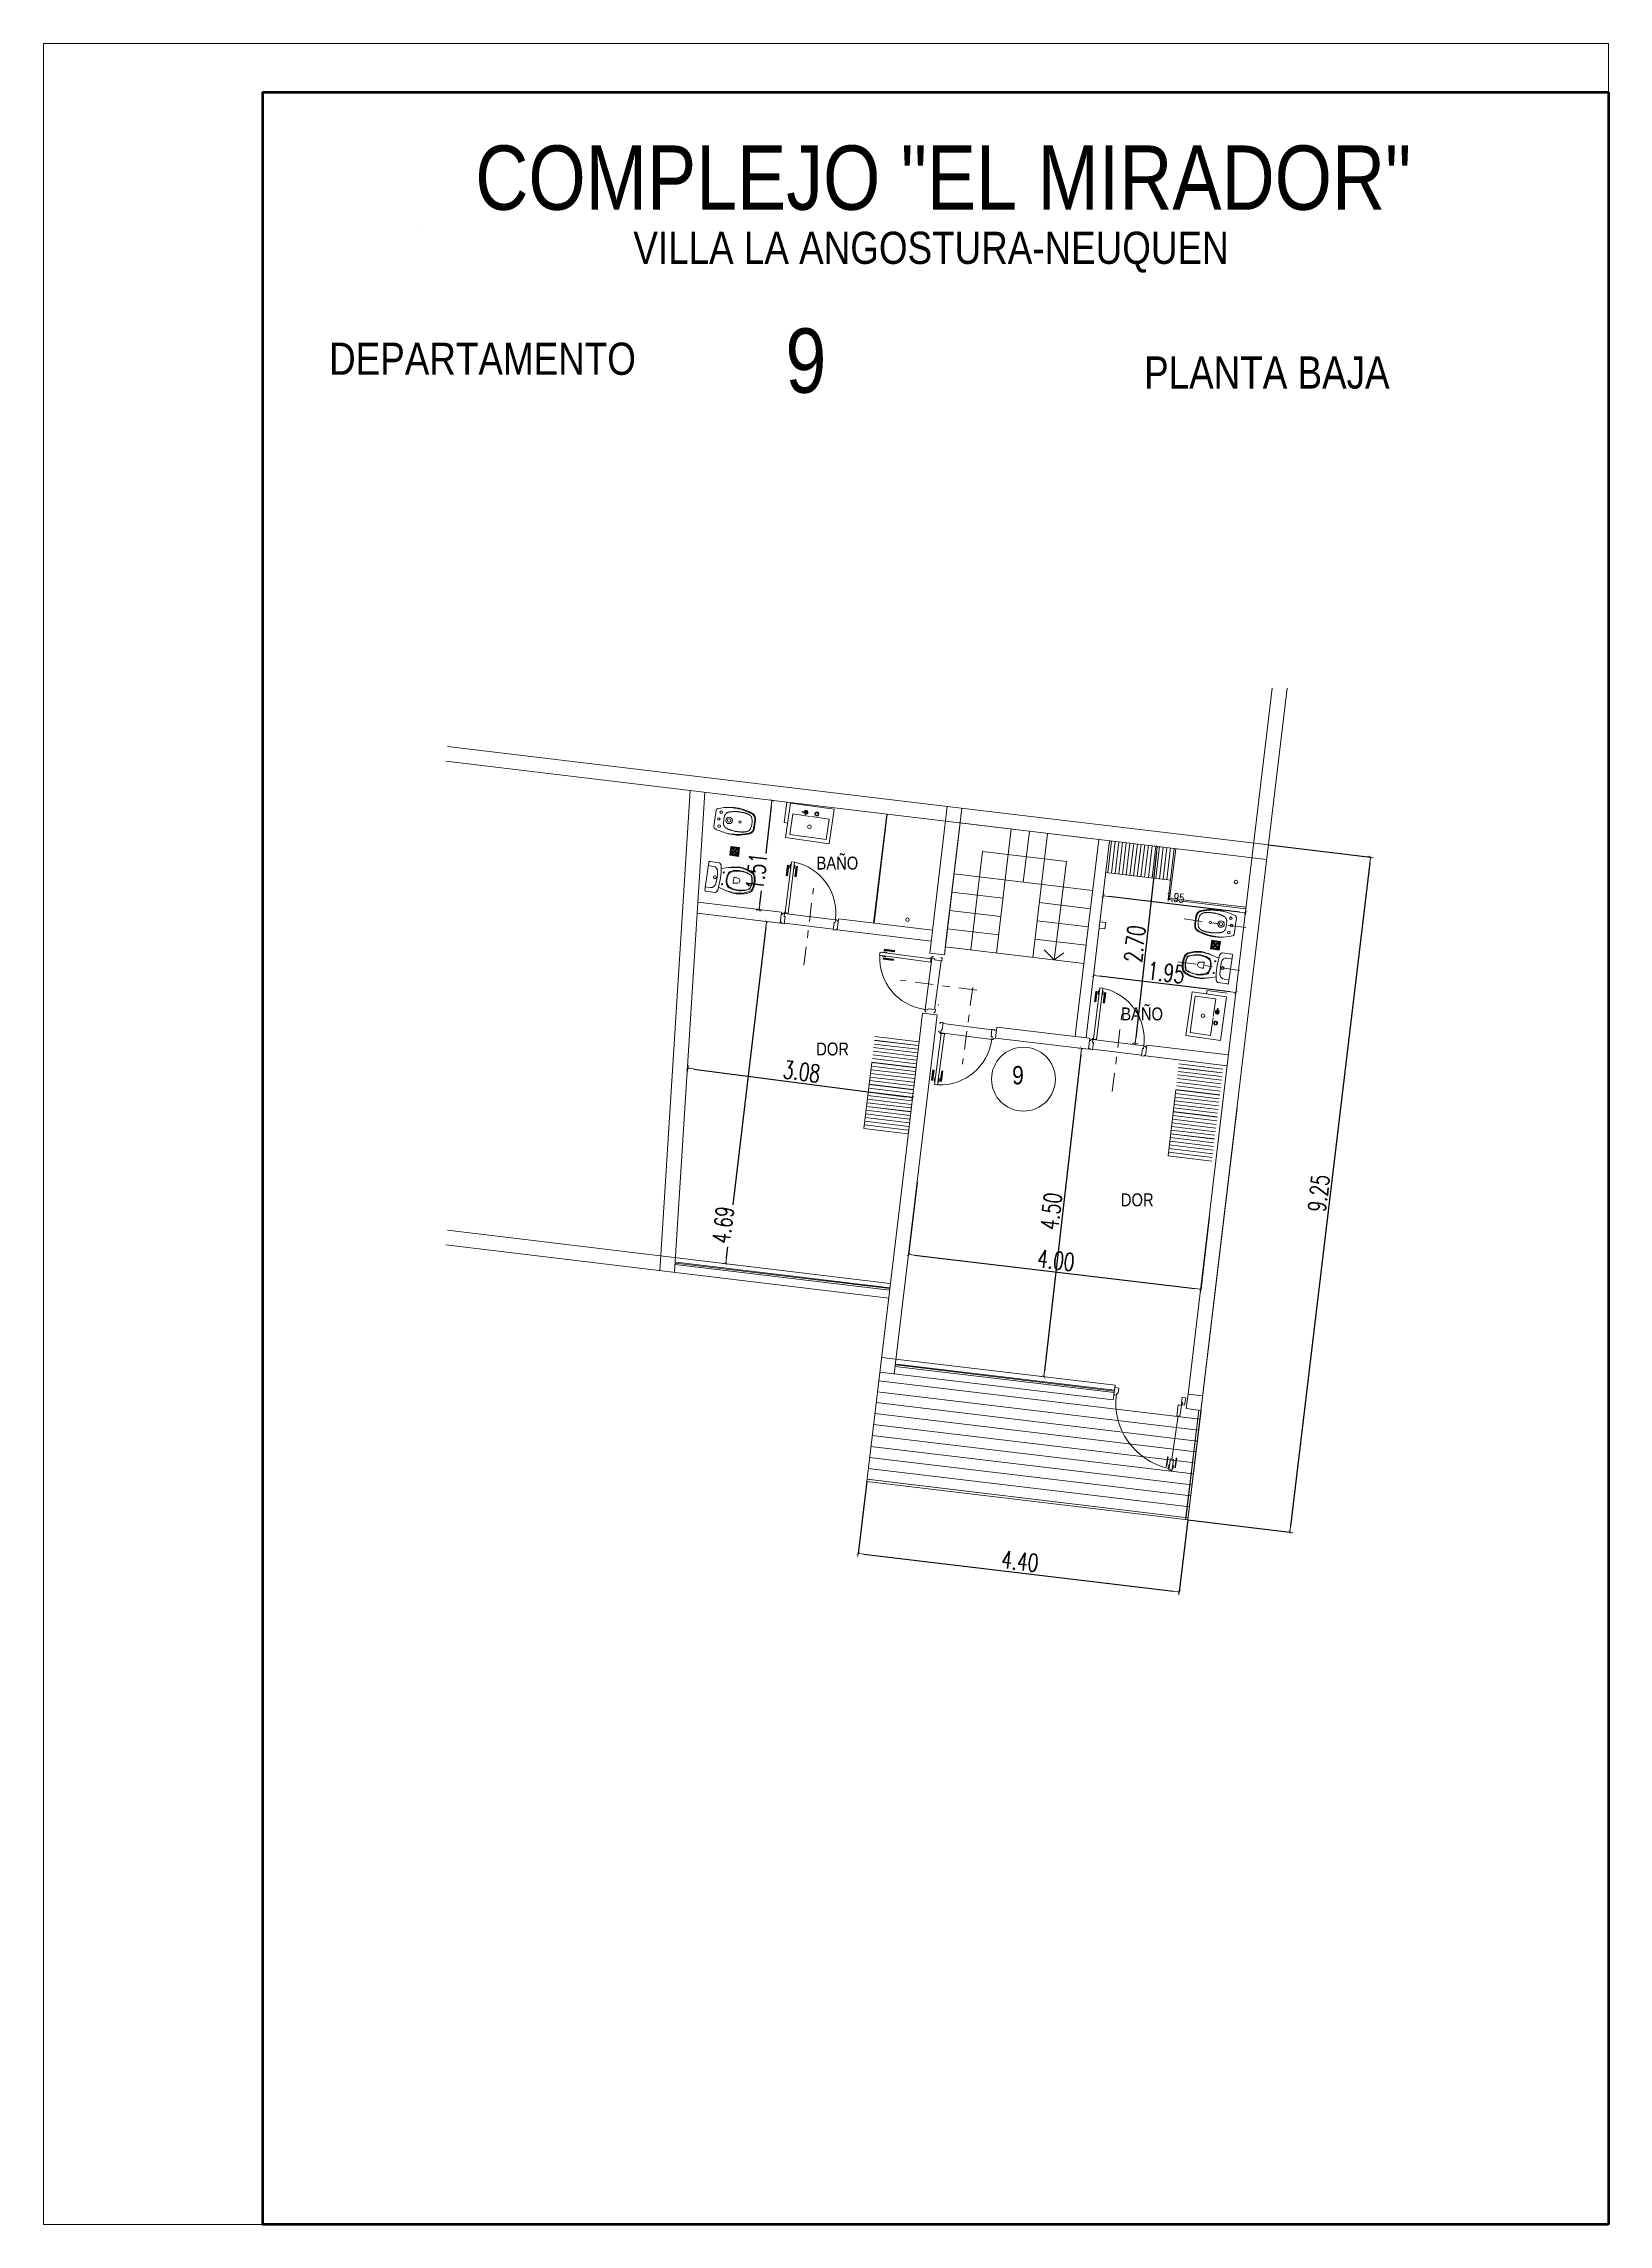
# Model space of a CAD drawing. Header units: millimetres. Extents: x 4525 to 9082, y 179 to 563.
# Drawn here: x 5274.77 to 5296.07, y 403.56 to 433.23 of the extents above; entities that cross this region are included whole.
import ezdxf

# ---------------------------------------------------------------- set-up
doc = ezdxf.new("R2010")
doc.units = ezdxf.units.MM
doc.header["$LTSCALE"] = 100
doc.linetypes.add('ACAD_ISO04W100', pattern=[30, 24, -3, 0, -3])
doc.linetypes.add('DASHDOT2', pattern=[0.5, 0.25, -0.125, 0, -0.125])
doc.layers.get('DEFPOINTS').update_dxf_attribs({"lineweight": 5})
for name, color, linetype, lineweight in [('000-Ejes', 251, 'ACAD_ISO04W100', 5), ('004-Carpinterias', 1, 'Continuous', 18), ('005-Sanitarios', 1, 'Continuous', 18), ('006-Cotas parciales', 7, 'Continuous', 5), ('A01-Barrido', 250, 'Continuous', 5), ('A01-Carpinterias', 1, 'Continuous', 18), ('HATCH MUROS', 251, 'Continuous', 9), ('LINEA', 8, 'Continuous', 5), ('SANIT', 12, 'Continuous', 13), ('SANIT-INT', 11, 'Continuous', 5)]:
    doc.layers.add(name, color=color, linetype=linetype, lineweight=lineweight)
doc.layers.add('CONT-MNR', color=47, linetype='Continuous')
doc.styles.add('AREAL', font='ARIALN.TTF')
doc.styles.add('COTAS', font='ROMANS.shx', dxfattribs={"width": 0.7})
doc.dimstyles.new('COTA40', dxfattribs={"dimscale": 0.4, "dimtxt": 0.3, "dimasz": 0.2, "dimexe": 0, "dimexo": 0, "dimgap": 0.09, "dimtad": 1, "dimzin": 0, "dimdsep": 46, "dimtxsty": 'COTAS', "dimblk1": 'COTA_N', "dimblk2": 'COTA_N', "dimsah": 1, "dimcen": 0.1, "dimclrd": 1, "dimclre": 8, "dimclrt": 5, "dimaunit": 1, "dimadec": 3, "dimazin": 0, "dimtfac": 1, "dimtix": 1, "dimtmove": 2, "dimatfit": 3, "dimldrblk": 'COTA_N', "dimfxl": 0, "dimtolj": 1, "dimtzin": 0, "dimarcsym": 0})

msp = doc.modelspace()

# ---------------------------------------------------------------- texts
at = {"style": 'AREAL'}
for s, height, p in [('COMPLEJO "EL MIRADOR"', 0.875, (5280.642, 430.971, -2.75)), ('VILLA LA ANGOSTURA-NEUQUEN', 0.4375, (5282.794, 430.235, -1.375)), ('9', 0.875, (5284.864, 428.482, -2.75)), ('DEPARTAMENTO ', 0.4375, (5278.653, 428.726, -1.375)), ('PLANTA BAJA', 0.4375, (5289.746, 428.538, -1.375)), ('BAÑO', 0.175, (5285.287, 421.996, -0.77)), ('BAÑO', 0.175, (5289.435, 419.944, -0.77)), ('DOR', 0.175, (5285.283, 419.467, -2.689)), ('9', 0.25, (5287.95, 419.073, -1.1)), ('DOR', 0.175, (5289.43, 417.415, -2.689))]:
    msp.add_text(s, height=height, dxfattribs=at).set_placement(p)

# ---------------------------------------------------------------- blocks, each defined once
blk = doc.blocks.new('COTA_N')
for p, q in [((-1, 0), (0, 0)), ((0, 0.5), (0, -0.5))]:
    blk.add_line(p, q)
at = {"const_width": 0.065}
blk.add_lwpolyline([(0.14, 0.14), (0.28, 0.28), (0, 0), (-0.14, -0.14), (-0.28, -0.28)], dxfattribs=at)
blk = doc.blocks.new('*D670')
at = {"layer": '006-Cotas parciales', "color": 1, "lineweight": -2, "ltscale": 100}
blk.add_line((5291.046, 421.415), (5289.267, 421.627), dxfattribs=at)
at = {"layer": 'DEFPOINTS', "color": 0, "ltscale": 100}
for p in [(5289.187, 421.637), (5289.187, 421.637), (5291.126, 421.405)]:
    blk.add_point(p, dxfattribs=at)
at = {"layer": '006-Cotas parciales', "color": 1, "lineweight": -2, "ltscale": 100, "xscale": 0.08000000000000002, "yscale": 0.08000000000000002, "zscale": 0.08000000000000002}
for p, rotation in [((5289.187, 421.637), 173.1886111111585), ((5291.126, 421.405), 353.1886111111585)]:
    blk.add_blockref('COTA_N', p, dxfattribs=dict(at, rotation=rotation))
at = {"layer": '006-Cotas parciales', "color": 5, "ltscale": 100, "insert": (5290.168, 421.616), "char_height": 0.12, "attachment_point": 5, "rotation": 353.1886, "style": 'COTAS'}
blk.add_mtext('\\A1;1.95', dxfattribs=at)
blk = doc.blocks.new('*D671')
at = {"layer": '006-Cotas parciales', "color": 8, "lineweight": -2, "ltscale": 100}
for p, q in [((5291.438, 422.332), (5292.826, 422.166)), ((5290.341, 413.148), (5291.729, 412.983))]:
    blk.add_line(p, q, dxfattribs=at)
at = {"layer": '006-Cotas parciales', "color": 1, "lineweight": -2, "ltscale": 100}
blk.add_line((5292.817, 422.086), (5291.739, 413.062), dxfattribs=at)
at = {"layer": 'DEFPOINTS', "color": 0, "ltscale": 100}
for p in [(5291.438, 422.332), (5290.341, 413.148), (5291.729, 412.983)]:
    blk.add_point(p, dxfattribs=at)
at = {"layer": '006-Cotas parciales', "color": 1, "lineweight": -2, "ltscale": 100, "xscale": 0.08000000000000002, "yscale": 0.08000000000000002, "zscale": 0.08000000000000002}
for p, rotation in [((5292.826, 422.166), 83.18861111112288), ((5291.729, 412.983), 263.1886111111229)]:
    blk.add_blockref('COTA_N', p, dxfattribs=dict(at, rotation=rotation))
at = {"layer": '006-Cotas parciales', "color": 5, "ltscale": 100, "insert": (5292.123, 417.593), "char_height": 0.12, "attachment_point": 5, "rotation": 83.1886, "style": 'COTAS'}
blk.add_mtext('\\A1;{\\H2x;9.25}', dxfattribs=at)
blk = doc.blocks.new('*D672')
at = {"layer": '006-Cotas parciales', "color": 1, "lineweight": -2, "ltscale": 100}
blk.add_line((5288.885, 419.483), (5288.39, 415.174), dxfattribs=at)
at = {"layer": 'DEFPOINTS', "color": 0, "ltscale": 100}
for p in [(5288.895, 419.563), (5288.381, 415.095), (5288.381, 415.095)]:
    blk.add_point(p, dxfattribs=at)
at = {"layer": '006-Cotas parciales', "color": 1, "lineweight": -2, "ltscale": 100, "xscale": 0.08000000000000002, "yscale": 0.08000000000000002, "zscale": 0.08000000000000002}
for p, rotation in [((5288.895, 419.563), 83.44499394518941), ((5288.381, 415.095), 263.4449939451894)]:
    blk.add_blockref('COTA_N', p, dxfattribs=dict(at, rotation=rotation))
at = {"layer": '006-Cotas parciales', "color": 5, "ltscale": 100, "insert": (5288.483, 417.347), "char_height": 0.12, "attachment_point": 5, "rotation": 83.445, "style": 'COTAS'}
blk.add_mtext('\\A1;{\\H2x;4.50}', dxfattribs=at)
blk = doc.blocks.new('*D673')
at = {"layer": '006-Cotas parciales', "color": 8, "lineweight": -2, "ltscale": 100}
for p, q in [((5285.97, 413.671), (5285.853, 412.692)), ((5290.341, 413.148), (5290.224, 412.17))]:
    blk.add_line(p, q, dxfattribs=at)
at = {"layer": '006-Cotas parciales', "color": 1, "lineweight": -2, "ltscale": 100}
blk.add_line((5285.933, 412.683), (5290.145, 412.18), dxfattribs=at)
at = {"layer": 'DEFPOINTS', "color": 0, "ltscale": 100}
for p in [(5285.97, 413.671), (5290.341, 413.148), (5290.224, 412.17)]:
    blk.add_point(p, dxfattribs=at)
at = {"layer": '006-Cotas parciales', "color": 1, "lineweight": -2, "ltscale": 100, "xscale": 0.08000000000000002, "yscale": 0.08000000000000002, "zscale": 0.08000000000000002}
for p, rotation in [((5285.853, 412.692), 173.1886111111116), ((5290.224, 412.17), 353.1886111111116)]:
    blk.add_blockref('COTA_N', p, dxfattribs=dict(at, rotation=rotation))
at = {"layer": '006-Cotas parciales', "color": 5, "ltscale": 100, "insert": (5288.057, 412.586), "char_height": 0.12, "attachment_point": 5, "rotation": 353.1886, "style": 'COTAS'}
blk.add_mtext('\\A1;{\\H2x;4.40}', dxfattribs=at)
blk = doc.blocks.new('*D674')
at = {"layer": '006-Cotas parciales', "color": 8, "lineweight": -2, "ltscale": 100}
for p, q in [((5286.658, 417.741), (5286.541, 416.76)), ((5290.633, 417.269), (5290.517, 416.288))]:
    blk.add_line(p, q, dxfattribs=at)
at = {"layer": '006-Cotas parciales', "color": 1, "lineweight": -2, "ltscale": 100}
blk.add_line((5286.621, 416.751), (5290.437, 416.297), dxfattribs=at)
at = {"layer": 'DEFPOINTS', "color": 0, "ltscale": 100}
for p in [(5286.658, 417.741), (5290.633, 417.269), (5290.517, 416.288)]:
    blk.add_point(p, dxfattribs=at)
at = {"layer": '006-Cotas parciales', "color": 1, "lineweight": -2, "ltscale": 100, "xscale": 0.08000000000000002, "yscale": 0.08000000000000002, "zscale": 0.08000000000000002}
for p, rotation in [((5286.541, 416.76), 173.2225596454289), ((5290.517, 416.288), 353.2225596454289)]:
    blk.add_blockref('COTA_N', p, dxfattribs=dict(at, rotation=rotation))
at = {"layer": '006-Cotas parciales', "color": 5, "ltscale": 100, "insert": (5288.547, 416.679), "char_height": 0.12, "attachment_point": 5, "rotation": 353.2226, "style": 'COTAS'}
blk.add_mtext('\\A1;{\\H2x;4.00}', dxfattribs=at)
blk = doc.blocks.new('*D675')
at = {"layer": '006-Cotas parciales', "color": 1, "lineweight": -2, "ltscale": 100}
blk.add_line((5290.917, 420.333), (5289.138, 420.546), dxfattribs=at)
at = {"layer": 'DEFPOINTS', "color": 0, "ltscale": 100}
for p in [(5289.058, 420.555), (5289.058, 420.555), (5290.997, 420.324)]:
    blk.add_point(p, dxfattribs=at)
at = {"layer": '006-Cotas parciales', "color": 1, "lineweight": -2, "ltscale": 100, "xscale": 0.08000000000000002, "yscale": 0.08000000000000002, "zscale": 0.08000000000000002}
for p, rotation in [((5289.058, 420.555), 173.1886111111585), ((5290.997, 420.324), 353.1886111111585)]:
    blk.add_blockref('COTA_N', p, dxfattribs=dict(at, rotation=rotation))
at = {"layer": '006-Cotas parciales', "color": 5, "ltscale": 100, "insert": (5290.046, 420.594), "char_height": 0.12, "attachment_point": 5, "rotation": 353.1886, "style": 'COTAS'}
blk.add_mtext('\\A1;{\\H2x;1.95}', dxfattribs=at)
blk = doc.blocks.new('*D676')
at = {"layer": '006-Cotas parciales', "color": 1, "lineweight": -2, "ltscale": 100}
blk.add_line((5289.915, 422.231), (5289.634, 419.706), dxfattribs=at)
at = {"layer": 'DEFPOINTS', "color": 0, "ltscale": 100}
for p in [(5289.924, 422.311), (5289.625, 419.627), (5289.625, 419.627)]:
    blk.add_point(p, dxfattribs=at)
at = {"layer": '006-Cotas parciales', "color": 1, "lineweight": -2, "ltscale": 100, "xscale": 0.08000000000000002, "yscale": 0.08000000000000002, "zscale": 0.08000000000000002}
for p, rotation in [((5289.924, 422.311), 83.65568717255357), ((5289.625, 419.627), 263.6556871725536)]:
    blk.add_blockref('COTA_N', p, dxfattribs=dict(at, rotation=rotation))
at = {"layer": '006-Cotas parciales', "color": 5, "ltscale": 100, "insert": (5289.62, 420.986), "char_height": 0.12, "attachment_point": 5, "rotation": 83.6557, "style": 'COTAS'}
blk.add_mtext('\\A1;{\\H2x;2.70}', dxfattribs=at)
blk = doc.blocks.new('INOD-MONACO-AP-PLANTA-CON-DPTO')
at = {"layer": 'SANIT'}
for p, q in [((-0.188, 0), (0.188, 0)), ((-0.204, -0.015), (-0.204, -0.142)), ((-0.174, -0.172), (-0.197, -0.156)), ((-0.13, -0.179), (-0.156, -0.27)), ((0.127, -0.18), (0.152, -0.27)), ((0.174, -0.172), (0.197, -0.156)), ((0.204, -0.015), (0.204, -0.142))]:
    blk.add_line(p, q, dxfattribs=at)
for points in [[(-0.002, -0.27, 0.121524), (-0.085, -0.286, 0.060693)], [(-0.002, -0.27, -0.121524), (0.081, -0.286, -0.060693)], [(-0.104, -0.3, 0.02892), (-0.111, -0.31, 0.156998), (-0.133, -0.488, 0.072829), (-0.105, -0.587, 0.204333), (-0.084, -0.607, 0.080392), (-0.002, -0.622)], [(0.099, -0.3, -0.02892), (0.107, -0.31, -0.156998), (0.129, -0.488, -0.072829), (0.101, -0.587, -0.204333), (0.08, -0.607, -0.080392), (-0.002, -0.622)], [(-0.124, -0.609, 0.122968), (-0.091, -0.634, 0.092568), (-0.002, -0.647, 0.093376)], [(0.12, -0.609, -0.122968), (0.087, -0.634, -0.092568), (-0.002, -0.647, -0.093376)]]:
    blk.add_lwpolyline(points, format="xyb", dxfattribs=at)
for centre, radius, start, end in [((-0.189, -0.017), 0.0168, 83.451, 131.9108), ((0.189, -0.017), 0.0168, 48.0892, 96.549), ((-0.188, -0.015), 0.017, 140.4696, 180), ((-0.188, -0.142), 0.017, 180, 235.4915), ((-0.165, -0.158), 0.017, 235.4915, 261.4564), ((0.408, -0.421), 0.583, 165.0356, 174.6982), ((0, 0.94), 1.127, 261.4564, 278.5436), ((-0.061, -0.336), 0.0558, 115.8294, 139.7492), ((0.057, -0.336), 0.0558, 40.2508, 64.1706), ((-0.412, -0.421), 0.583, 5.3018, 14.9644), ((0.165, -0.158), 0.017, 278.5436, 304.5085), ((0.188, -0.142), 0.017, 304.5085, 0), ((0.188, -0.015), 0.017, 0, 39.5304), ((0.107, -0.415), 0.285, 170.2891, 184.611), ((0.245, -0.406), 0.422, 184.3014, 206.071), ((-0.025, -0.535), 0.123, 207.5391, 216.6672), ((0.021, -0.535), 0.123, 323.3328, 332.4609), ((-0.249, -0.406), 0.422, 333.929, 356.9789), ((-0.111, -0.415), 0.285, 357.2885, 9.7109)]:
    blk.add_arc(centre, radius, start, end, dxfattribs=at)
at = {"layer": 'SANIT-INT'}
for p, q in [((-0.145, 0), (-0.145, -0.067)), ((0.145, 0), (0.145, -0.067)), ((0.002, -0.368), (-0.034, -0.369)), ((0.002, -0.368), (0.037, -0.369))]:
    blk.add_line(p, q, dxfattribs=at)
for points in [[(-0.156, -0.27, 0.058031), (-0.185, -0.429, 0.099768), (-0.142, -0.607, 0.155256), (-0.096, -0.647, 0.093906), (-0.002, -0.66, 0.093906)], [(-0.003, -0.279, 0.08742), (-0.06, -0.286, 0.121524)], [(0.152, -0.27, -0.058031), (0.181, -0.429, -0.099768), (0.138, -0.607, -0.155256), (0.092, -0.647, -0.093906), (-0.002, -0.66, -0.093906)], [(-0.002, -0.279, -0.08742), (0.056, -0.286, -0.121524)]]:
    blk.add_lwpolyline(points, format="xyb", dxfattribs=at)
for centre, radius in [((-0.082, -0.221), 0.00743), ((0, -0.11), 0.02), ((0.078, -0.221), 0.00743)]:
    blk.add_circle(centre, radius, dxfattribs=at)
for centre, radius, start, end in [((-0.075, -0.067), 0.07, 180, 265.7397), ((-0.036, -0.358), 0.0764, 108.7508, 160.6658), ((0, 0.94), 1.08, 265.7397, 274.2603), ((0.032, -0.358), 0.0764, 19.3342, 71.2492), ((0.075, -0.067), 0.07, 274.2603, 0), ((0.219, -0.443), 0.35, 174.9532, 203.9732), ((0.162, -0.448), 0.293, 156.8405, 172.9203), ((-0.071, -0.572), 0.0321, 203.9732, 250.1669), ((-0.034, -0.374), 0.005, 91.9734, 179.8282), ((0.152, -0.375), 0.191, 179.8282, 196.8593), ((-0.019, -0.427), 0.0118, 196.8593, 200.5908), ((0.002, -0.419), 0.0346, 200.5908, 269.6445), ((0.001, -0.419), 0.0346, 270.3555, 339.4092), ((-0.149, -0.375), 0.191, 343.1407, 0.1718), ((0.023, -0.427), 0.0118, 339.4092, 343.1407), ((0.037, -0.374), 0.005, 0.1718, 88.0266), ((0.067, -0.572), 0.0321, 289.8331, 336.0268), ((-0.223, -0.443), 0.35, 336.0268, 5.0468), ((-0.166, -0.448), 0.293, 7.0797, 23.1595), ((0.005, -0.362), 0.255, 250.1669, 268.5519), ((-0.009, -0.362), 0.255, 271.4481, 289.8331)]:
    blk.add_arc(centre, radius, start, end, dxfattribs=at)
blk = doc.blocks.new('BIDE-MONACO-PLANTA')
at = {"layer": 'SANIT'}
blk.add_line((-0.113, 0), (0.113, 0), dxfattribs=at)
for points in [[(-0.14, -0.477), (-0.141, -0.475), (-0.142, -0.472), (-0.143, -0.469), (-0.144, -0.465), (-0.145, -0.462), (-0.146, -0.459), (-0.147, -0.456), (-0.148, -0.452), (-0.149, -0.449), (-0.15, -0.446), (-0.15, -0.443), (-0.151, -0.44), (-0.152, -0.436), (-0.153, -0.433), (-0.154, -0.43), (-0.155, -0.427), (-0.156, -0.423), (-0.156, -0.42), (-0.157, -0.417), (-0.158, -0.414), (-0.159, -0.41), (-0.16, -0.407), (-0.161, -0.404), (-0.161, -0.401), (-0.162, -0.397), (-0.163, -0.394), (-0.164, -0.391), (-0.164, -0.388), (-0.165, -0.385), (-0.166, -0.381), (-0.167, -0.378), (-0.167, -0.375), (-0.168, -0.372), (-0.169, -0.368), (-0.169, -0.365), (-0.17, -0.362), (-0.17, -0.359), (-0.171, -0.356), (-0.172, -0.352), (-0.172, -0.349), (-0.173, -0.346), (-0.173, -0.344)], [(0, -0.541), (-0.044, -0.54), (-0.048, -0.54), (-0.051, -0.539), (-0.054, -0.539), (-0.057, -0.539)], [(0, -0.541), (0.044, -0.54), (0.047, -0.54), (0.051, -0.539), (0.054, -0.539), (0.057, -0.539)], [(0, -0.541), (0, -0.541)], [(0, -0.541), (0, -0.541)], [(0.14, -0.477), (0.141, -0.475), (0.142, -0.472), (0.143, -0.469), (0.144, -0.465), (0.145, -0.462), (0.146, -0.459), (0.147, -0.456), (0.148, -0.453), (0.148, -0.449), (0.149, -0.446), (0.15, -0.443), (0.151, -0.44), (0.152, -0.436), (0.153, -0.433), (0.154, -0.43), (0.154, -0.427), (0.155, -0.423), (0.156, -0.42), (0.157, -0.417), (0.158, -0.414), (0.159, -0.41), (0.16, -0.407), (0.16, -0.404), (0.161, -0.401), (0.162, -0.398), (0.163, -0.394), (0.163, -0.391), (0.164, -0.388), (0.165, -0.385), (0.166, -0.381), (0.166, -0.378), (0.167, -0.375), (0.168, -0.372), (0.168, -0.369), (0.169, -0.365), (0.17, -0.362), (0.17, -0.359), (0.171, -0.356), (0.171, -0.353), (0.172, -0.349), (0.172, -0.346), (0.173, -0.344)]]:
    blk.add_lwpolyline(points, dxfattribs=at)
for centre, radius, start, end in [((-0.113, -0.027), 0.0267, 89.9746, 160.7192), ((0.636, -0.288), 0.82, 160.7445, 172.7215), ((1.187, -0.228), 1.365, 179.1204, 182.2097), ((1.187, -0.221), 1.365, 182.5037, 185.1806), ((0.113, -0.027), 0.0267, 19.2555, 90), ((-0.636, -0.288), 0.82, 7.2785, 19.2555), ((-1.187, -0.22), 1.365, 354.7941, 357.4709), ((-0.985, -0.224), 1.163, 357.2424, 1.9588), ((-0.022, -0.432), 0.126, 201.0557, 217.1205), ((-0.058, -0.455), 0.0844, 219.519, 265.0728), ((-0.05, -0.408), 0.131, 263.6264, 267.3039), ((0.05, -0.408), 0.131, 272.6707, 276.3482), ((0.058, -0.455), 0.0844, 274.9018, 320.4556), ((0.022, -0.432), 0.126, 322.8542, 338.9189)]:
    blk.add_arc(centre, radius, start, end, dxfattribs=at)
at = {"layer": 'SANIT-INT'}
for points in [[(-0.13, -0.255), (-0.134, -0.281), (-0.134, -0.282), (-0.134, -0.284), (-0.134, -0.285), (-0.134, -0.287), (-0.134, -0.289), (-0.134, -0.291), (-0.134, -0.293), (-0.135, -0.295), (-0.135, -0.297), (-0.135, -0.3), (-0.135, -0.302), (-0.135, -0.305), (-0.135, -0.307), (-0.135, -0.31), (-0.135, -0.313), (-0.135, -0.315), (-0.135, -0.318), (-0.135, -0.32), (-0.135, -0.323), (-0.135, -0.326), (-0.135, -0.328), (-0.135, -0.331), (-0.135, -0.334), (-0.135, -0.336), (-0.135, -0.339), (-0.135, -0.341), (-0.134, -0.344), (-0.134, -0.347), (-0.134, -0.349), (-0.134, -0.352), (-0.134, -0.354), (-0.134, -0.357), (-0.134, -0.36), (-0.134, -0.362), (-0.134, -0.365), (-0.134, -0.367), (-0.133, -0.37), (-0.133, -0.373), (-0.133, -0.375), (-0.133, -0.378), (-0.132, -0.38), (-0.132, -0.383), (-0.132, -0.386), (-0.132, -0.388), (-0.131, -0.391), (-0.131, -0.393), (-0.13, -0.396), (-0.13, -0.399), (-0.13, -0.401), (-0.129, -0.404), (-0.129, -0.406), (-0.128, -0.409), (-0.128, -0.412), (-0.127, -0.414), (-0.127, -0.417), (-0.126, -0.419), (-0.126, -0.422), (-0.125, -0.424), (-0.125, -0.426), (-0.124, -0.429), (-0.124, -0.431), (-0.123, -0.432), (-0.123, -0.434), (-0.122, -0.436), (-0.122, -0.437), (-0.121, -0.439), (-0.121, -0.44), (-0.121, -0.441), (-0.12, -0.443), (-0.12, -0.444), (-0.119, -0.445), (-0.119, -0.447), (-0.118, -0.448), (-0.118, -0.449), (-0.117, -0.451), (-0.117, -0.452), (-0.116, -0.453), (-0.116, -0.454), (-0.115, -0.456), (-0.114, -0.457), (-0.114, -0.458), (-0.113, -0.46), (-0.113, -0.461), (-0.112, -0.462), (-0.111, -0.464), (-0.11, -0.465), (-0.11, -0.466), (-0.109, -0.467), (-0.108, -0.469), (-0.107, -0.47), (-0.107, -0.471), (-0.106, -0.473), (-0.105, -0.474), (-0.104, -0.475), (-0.103, -0.477), (-0.102, -0.478), (-0.101, -0.479), (-0.099, -0.48), (-0.098, -0.482), (-0.097, -0.483), (-0.095, -0.484), (-0.094, -0.486), (-0.092, -0.487), (-0.09, -0.488), (-0.088, -0.49), (-0.085, -0.491), (-0.082, -0.493), (-0.079, -0.494), (-0.075, -0.496), (-0.071, -0.497), (-0.065, -0.499), (-0.064, -0.499)], [(0, -0.122), (-0.013, -0.122), (-0.025, -0.122), (-0.034, -0.123), (-0.042, -0.124), (-0.048, -0.125), (-0.053, -0.125), (-0.057, -0.126), (-0.061, -0.127), (-0.064, -0.128), (-0.067, -0.128), (-0.069, -0.129), (-0.071, -0.13), (-0.073, -0.13), (-0.074, -0.131), (-0.076, -0.132), (-0.077, -0.132), (-0.078, -0.133), (-0.079, -0.134), (-0.08, -0.134), (-0.081, -0.135), (-0.083, -0.136), (-0.083, -0.136), (-0.084, -0.137), (-0.085, -0.138), (-0.086, -0.138), (-0.087, -0.139), (-0.088, -0.14), (-0.088, -0.14), (-0.089, -0.141), (-0.09, -0.142), (-0.091, -0.142), (-0.091, -0.143), (-0.092, -0.143), (-0.092, -0.144), (-0.093, -0.145), (-0.094, -0.146), (-0.094, -0.146), (-0.095, -0.147), (-0.096, -0.148), (-0.097, -0.149), (-0.097, -0.15), (-0.098, -0.151), (-0.099, -0.152), (-0.1, -0.153), (-0.101, -0.155), (-0.102, -0.156), (-0.102, -0.157), (-0.103, -0.158), (-0.104, -0.16), (-0.105, -0.161), (-0.105, -0.162), (-0.106, -0.164), (-0.107, -0.165), (-0.107, -0.166), (-0.108, -0.168), (-0.109, -0.169), (-0.109, -0.17), (-0.11, -0.171), (-0.11, -0.173), (-0.111, -0.174), (-0.112, -0.175), (-0.112, -0.177), (-0.113, -0.178), (-0.113, -0.179), (-0.114, -0.181), (-0.114, -0.182), (-0.115, -0.183), (-0.115, -0.185), (-0.116, -0.186), (-0.116, -0.188), (-0.117, -0.19), (-0.117, -0.191), (-0.118, -0.193), (-0.118, -0.196), (-0.119, -0.198), (-0.12, -0.2), (-0.12, -0.203), (-0.121, -0.205), (-0.121, -0.208), (-0.122, -0.21), (-0.123, -0.213), (-0.123, -0.216), (-0.124, -0.218), (-0.124, -0.221), (-0.125, -0.223), (-0.125, -0.226), (-0.126, -0.229), (-0.126, -0.231), (-0.127, -0.234), (-0.127, -0.236), (-0.128, -0.239), (-0.128, -0.242), (-0.129, -0.244), (-0.129, -0.247), (-0.129, -0.249), (-0.13, -0.252), (-0.13, -0.255), (-0.13, -0.257), (-0.131, -0.26), (-0.131, -0.261)], [(0, -0.122), (0.013, -0.122), (0.025, -0.122), (0.034, -0.123), (0.042, -0.124), (0.048, -0.125), (0.053, -0.125), (0.057, -0.126), (0.061, -0.127), (0.064, -0.128), (0.067, -0.128), (0.069, -0.129), (0.071, -0.13), (0.073, -0.131), (0.074, -0.131), (0.076, -0.132), (0.077, -0.132), (0.078, -0.133), (0.079, -0.134), (0.08, -0.134), (0.081, -0.135), (0.082, -0.136), (0.083, -0.136), (0.084, -0.137), (0.085, -0.138), (0.086, -0.138), (0.087, -0.139), (0.088, -0.14), (0.088, -0.14), (0.089, -0.141), (0.09, -0.142), (0.09, -0.142), (0.091, -0.143), (0.092, -0.144), (0.092, -0.144), (0.093, -0.145), (0.094, -0.146), (0.094, -0.146), (0.095, -0.147), (0.096, -0.148), (0.097, -0.149), (0.097, -0.15), (0.098, -0.151), (0.099, -0.152), (0.1, -0.153), (0.101, -0.155), (0.101, -0.156), (0.102, -0.157), (0.103, -0.158), (0.104, -0.16), (0.105, -0.161), (0.105, -0.162), (0.106, -0.164), (0.107, -0.165), (0.107, -0.166), (0.108, -0.168), (0.109, -0.169), (0.109, -0.17), (0.11, -0.171), (0.11, -0.173), (0.111, -0.174), (0.112, -0.175), (0.112, -0.177), (0.113, -0.178), (0.113, -0.179), (0.114, -0.181), (0.114, -0.182), (0.115, -0.183), (0.115, -0.185), (0.116, -0.186), (0.116, -0.188), (0.117, -0.19), (0.117, -0.191), (0.118, -0.193), (0.118, -0.196), (0.119, -0.198), (0.12, -0.2), (0.12, -0.203), (0.121, -0.205), (0.121, -0.208), (0.122, -0.211), (0.123, -0.213), (0.123, -0.216), (0.124, -0.218), (0.124, -0.221), (0.125, -0.224), (0.125, -0.226), (0.126, -0.229), (0.126, -0.231), (0.127, -0.234), (0.127, -0.237), (0.128, -0.239), (0.128, -0.242), (0.128, -0.244), (0.129, -0.247), (0.129, -0.25), (0.13, -0.252), (0.13, -0.255), (0.13, -0.257), (0.131, -0.26), (0.131, -0.261)], [(0.13, -0.255), (0.133, -0.281), (0.134, -0.283), (0.134, -0.284), (0.134, -0.285), (0.134, -0.287), (0.134, -0.289), (0.134, -0.291), (0.134, -0.293), (0.134, -0.295), (0.135, -0.297), (0.135, -0.3), (0.135, -0.302), (0.135, -0.305), (0.135, -0.308), (0.135, -0.31), (0.135, -0.313), (0.135, -0.315), (0.135, -0.318), (0.135, -0.321), (0.135, -0.323), (0.135, -0.326), (0.135, -0.328), (0.135, -0.331), (0.135, -0.334), (0.134, -0.336), (0.134, -0.339), (0.134, -0.341), (0.134, -0.344), (0.134, -0.347), (0.134, -0.349), (0.134, -0.352), (0.134, -0.354), (0.134, -0.357), (0.134, -0.36), (0.134, -0.362), (0.134, -0.365), (0.133, -0.367), (0.133, -0.37), (0.133, -0.373), (0.133, -0.375), (0.133, -0.378), (0.132, -0.38), (0.132, -0.383), (0.132, -0.386), (0.131, -0.388), (0.131, -0.391), (0.131, -0.393), (0.13, -0.396), (0.13, -0.399), (0.129, -0.401), (0.129, -0.404), (0.129, -0.406), (0.128, -0.409), (0.128, -0.412), (0.127, -0.414), (0.127, -0.417), (0.126, -0.419), (0.126, -0.422), (0.125, -0.424), (0.124, -0.426), (0.124, -0.429), (0.123, -0.431), (0.123, -0.433), (0.122, -0.434), (0.122, -0.436), (0.122, -0.437), (0.121, -0.439), (0.121, -0.44), (0.12, -0.442), (0.12, -0.443), (0.119, -0.444), (0.119, -0.445), (0.119, -0.447), (0.118, -0.448), (0.118, -0.449), (0.117, -0.451), (0.117, -0.452), (0.116, -0.453), (0.115, -0.455), (0.115, -0.456), (0.114, -0.457), (0.114, -0.458), (0.113, -0.46), (0.112, -0.461), (0.112, -0.462), (0.111, -0.464), (0.11, -0.465), (0.11, -0.466), (0.109, -0.468), (0.108, -0.469), (0.107, -0.47), (0.106, -0.471), (0.105, -0.473), (0.105, -0.474), (0.104, -0.475), (0.103, -0.477), (0.101, -0.478), (0.1, -0.479), (0.099, -0.481), (0.098, -0.482), (0.097, -0.483), (0.095, -0.484), (0.094, -0.486), (0.092, -0.487), (0.09, -0.488), (0.088, -0.49), (0.085, -0.491), (0.082, -0.493), (0.079, -0.494), (0.075, -0.496), (0.07, -0.497), (0.065, -0.499), (0.063, -0.499)], [(0, -0.55), (-0.008, -0.55), (-0.015, -0.55), (-0.022, -0.549), (-0.027, -0.549), (-0.032, -0.549), (-0.036, -0.549), (-0.04, -0.549), (-0.044, -0.549), (-0.048, -0.549), (-0.051, -0.549), (-0.054, -0.549), (-0.057, -0.549)], [(0, -0.55), (0.008, -0.55), (0.015, -0.55), (0.021, -0.549), (0.027, -0.549), (0.032, -0.549), (0.036, -0.549), (0.04, -0.549), (0.044, -0.549), (0.047, -0.549), (0.051, -0.549), (0.054, -0.549), (0.057, -0.549)]]:
    blk.add_lwpolyline(points, dxfattribs=at)
for centre, radius in [((-0.097, -0.073), 0.0182), ((0, -0.195), 0.0437), ((0, -0.195), 0.0229), ((0, -0.052), 0.0172), ((0.097, -0.073), 0.0182), ((0, -0.344), 0.0151)]:
    blk.add_circle(centre, radius, dxfattribs=at)
for centre, radius, start, end in [((-0.054, -0.459), 0.0941, 195.0663, 210.9763), ((-0.058, -0.455), 0.0938, 214.5877, 265.0728), ((-0.05, -0.408), 0.141, 263.6264, 267.3039), ((0, -0.277), 0.232, 253.6948, 269.9596), ((0, -0.277), 0.232, 270.015, 286.2798), ((0.05, -0.408), 0.141, 272.6707, 276.3482), ((0.058, -0.455), 0.0938, 274.9018, 325.387), ((-0.018, -0.426), 0.174, 331.8708, 340.547)]:
    blk.add_arc(centre, radius, start, end, dxfattribs=at)
for points in [[(-0.178, -0.184), (-0.184, -0.295), (-0.183, -0.316), (-0.179, -0.352), (-0.173, -0.381), (-0.167, -0.407), (-0.157, -0.446), (-0.146, -0.484)], [(0.178, -0.184), (0.184, -0.295), (0.183, -0.316), (0.179, -0.352), (0.173, -0.381), (0.167, -0.407), (0.157, -0.446), (0.146, -0.484)]]:
    blk.add_spline(points, degree=3, dxfattribs=at)
blk = doc.blocks.new('REJILLA')
at = {"layer": 'SANIT-INT', "linetype": 'Continuous'}
for p, q in [((-0.06, -0.06), (-0.06, 0.06)), ((-0.06, 0.06), (0.06, 0.06)), ((-0.06, -0.06), (0.06, 0.06)), ((-0.06, 0.06), (0.06, -0.06)), ((-0.047, 0.016), (-0.047, -0.016)), ((-0.035, 0.036), (-0.035, -0.036)), ((-0.022, 0.045), (-0.022, -0.045)), ((-0.01, 0.049), (-0.01, -0.049)), ((0.003, 0.05), (0.003, -0.05)), ((0.015, 0.048), (0.015, -0.048)), ((0.028, 0.042), (0.028, -0.042)), ((0.04, 0.03), (0.04, -0.03)), ((0.06, 0.06), (0.06, -0.06)), ((0.06, -0.06), (-0.06, -0.06))]:
    blk.add_line(p, q, dxfattribs=at)
for radius in [0.06, 0.05]:
    blk.add_circle((0, 0), radius, dxfattribs=at)
blk = doc.blocks.new('MONACO COMPLETO')
at = {"layer": '000-Ejes', "linetype": 'DASHDOT2', "ltscale": 0.01}
for p, q in [((-0.127, 0.59), (0.765, 0.59)), ((-0.127, 0), (0.765, 0))]:
    blk.add_line(p, q, dxfattribs=at)
at = {"layer": '004-Carpinterias', "ltscale": 0.01, "rotation": 90}
blk.add_blockref('INOD-MONACO-AP-PLANTA-CON-DPTO', (0, 0), dxfattribs=at)
at = {"layer": '005-Sanitarios', "rotation": 90}
blk.add_blockref('REJILLA', (0.25, 0.295), dxfattribs=at)
at = {"layer": 'LINEA', "ltscale": 0.01, "rotation": 90}
blk.add_blockref('BIDE-MONACO-PLANTA', (0.02, 0.59), dxfattribs=at)
blk = doc.blocks.new('PUERTA 0.70 DURLOCK')
at = {"layer": '000-Ejes', "linetype": 'DASHDOT2', "ltscale": 0.01}
blk.add_line((0.38, -0.647), (0.38, 0.407), dxfattribs=at)
at = {"layer": '004-Carpinterias', "linetype": 'Continuous'}
for p, q in [((0.009, 0.675), (-0.009, 0.675)), ((-0.009, 0.535), (-0.009, 0.675)), ((0.009, 0.535), (0.009, 0.675)), ((0.039, 0.69), (0.029, 0.69)), ((0.029, 0.642), (0.029, 0.69)), ((0.039, 0.642), (0.029, 0.642)), ((0.081, 0.69), (0.091, 0.69)), ((0.081, 0.642), (0.091, 0.642)), ((0.091, 0.642), (0.091, 0.69)), ((0.111, 0.675), (0.129, 0.675)), ((0.111, 0.535), (0.111, 0.675)), ((0.129, 0.535), (0.129, 0.675)), ((0.009, 0.535), (-0.009, 0.535)), ((0.111, 0.535), (0.129, 0.535)), ((0.01, 0.01), (0, 0.01)), ((0, 0), (0, 0.01)), ((0.03, 0.02), (0.01, 0.02)), ((0.01, 0.01), (0.01, 0.02)), ((0.03, -0.02), (0.03, 0.02)), ((0.73, 0.02), (0.75, 0.02)), ((0.73, -0.02), (0.73, 0.02)), ((0.75, 0.01), (0.75, 0.02)), ((0.75, 0.01), (0.76, 0.01)), ((0.76, 0), (0.76, 0.01)), ((0, -0.11), (0, -0.1)), ((0, -0.11), (0.01, -0.11)), ((0.01, -0.11), (0.01, -0.12)), ((0.01, -0.12), (0.045, -0.12)), ((0.045, -0.02), (0.03, -0.02)), ((0.045, -0.02), (0.045, -0.12)), ((0.715, -0.02), (0.715, -0.12)), ((0.715, -0.02), (0.73, -0.02)), ((0.75, -0.12), (0.715, -0.12)), ((0.76, -0.11), (0.75, -0.11)), ((0.75, -0.11), (0.75, -0.12)), ((0.76, -0.11), (0.76, -0.1))]:
    blk.add_line(p, q, dxfattribs=at)
at = {"layer": '004-Carpinterias', "ltscale": 0.01, "const_width": 0.02}
for points in [[(0, 0.535), (0, 0.675)], [(0.122, 0.535), (0.12, 0.675)]]:
    blk.add_lwpolyline(points, dxfattribs=at)
at = {"layer": '004-Carpinterias', "linetype": 'Continuous'}
blk.add_lwpolyline([(0.039, 0.729), (0.039, 0.029), (0.081, 0.029), (0.081, 0.729)], close=True, dxfattribs=at)
at = {"layer": 'A01-Barrido', "linetype": 'Continuous'}
for p, q in [((0.73, 0.02), (0.03, 0.02)), ((0.715, -0.11), (0.045, -0.11))]:
    blk.add_line(p, q, dxfattribs=at)
blk.add_circle((0.032, 0.028), 0.0075, dxfattribs=at)
blk.add_arc((0.023, 0.024), 0.707, 359.6656, 85.2747, dxfattribs=at)
blk = doc.blocks.new('*D677')
at = {"layer": '006-Cotas parciales', "color": 1, "lineweight": -2, "ltscale": 100}
blk.add_line((5283.616, 419.282), (5286.514, 418.903), dxfattribs=at)
at = {"layer": 'DEFPOINTS', "color": 0, "ltscale": 100}
for p in [(5283.536, 419.293), (5286.594, 418.892), (5286.594, 418.892)]:
    blk.add_point(p, dxfattribs=at)
at = {"layer": '006-Cotas parciales', "color": 1, "lineweight": -2, "ltscale": 100, "xscale": 0.08000000000000002, "yscale": 0.08000000000000002, "zscale": 0.08000000000000002}
for p, rotation in [((5283.536, 419.293), 172.5393553440801), ((5286.594, 418.892), 352.5393553440801)]:
    blk.add_blockref('COTA_N', p, dxfattribs=dict(at, rotation=rotation))
at = {"layer": '006-Cotas parciales', "color": 5, "ltscale": 100, "insert": (5285.085, 419.247), "char_height": 0.12, "attachment_point": 5, "rotation": 352.5394, "style": 'COTAS'}
blk.add_mtext('\\A1;{\\H2x;3.08}', dxfattribs=at)
blk = doc.blocks.new('*D678')
at = {"layer": '006-Cotas parciales', "color": 1, "lineweight": -2, "ltscale": 100}
for p, q in [((5284.67, 422.858), (5284.595, 422.213)), ((5284.514, 421.521), (5284.536, 421.704))]:
    blk.add_line(p, q, dxfattribs=at)
at = {"layer": 'DEFPOINTS', "color": 0, "ltscale": 100}
for p in [(5284.679, 422.937), (5284.505, 421.442), (5284.505, 421.442)]:
    blk.add_point(p, dxfattribs=at)
at = {"layer": '006-Cotas parciales', "color": 1, "lineweight": -2, "ltscale": 100, "xscale": 0.08000000000000002, "yscale": 0.08000000000000002, "zscale": 0.08000000000000002}
for p, rotation in [((5284.679, 422.937), 83.35516418460516), ((5284.505, 421.442), 263.3551641846052)]:
    blk.add_blockref('COTA_N', p, dxfattribs=dict(at, rotation=rotation))
at = {"layer": '006-Cotas parciales', "color": 5, "ltscale": 100, "insert": (5284.47, 421.97), "char_height": 0.12, "attachment_point": 5, "rotation": 83.3552, "style": 'COTAS'}
blk.add_mtext('\\A1;{\\H2x;1.51}', dxfattribs=at)
blk = doc.blocks.new('*D679')
at = {"layer": '006-Cotas parciales', "color": 1, "lineweight": -2, "ltscale": 100}
for p, q in [((5284.597, 421.21), (5284.147, 417.435)), ((5284.061, 416.712), (5284.079, 416.863))]:
    blk.add_line(p, q, dxfattribs=at)
at = {"layer": 'DEFPOINTS', "color": 0, "ltscale": 100}
for p in [(5284.606, 421.29), (5284.051, 416.633), (5284.051, 416.633)]:
    blk.add_point(p, dxfattribs=at)
at = {"layer": '006-Cotas parciales', "color": 1, "lineweight": -2, "ltscale": 100, "xscale": 0.08000000000000002, "yscale": 0.08000000000000002, "zscale": 0.08000000000000002}
for p, rotation in [((5284.606, 421.29), 83.2039768528666), ((5284.051, 416.633), 263.2039768528666)]:
    blk.add_blockref('COTA_N', p, dxfattribs=dict(at, rotation=rotation))
at = {"layer": '006-Cotas parciales', "color": 5, "ltscale": 100, "insert": (5284.016, 417.161), "char_height": 0.12, "attachment_point": 5, "rotation": 83.204, "style": 'COTAS'}
blk.add_mtext('\\A1;{\\H2x;4.69}', dxfattribs=at)

# ---------------------------------------------------------------- dimensions: what is measured, and where the dimension line sits
at = {"layer": '006-Cotas parciales', "color": 4, "ltscale": 100}
for base, p1, p2, angle, picture, middle in [((5284.505, 421.442), (5284.679, 422.937), (5284.505, 421.442), 263.3552, '*D678', (5284.47, 421.97)), ((5284.051, 416.633), (5284.606, 421.29), (5284.051, 416.633), 263.204, '*D679', (5284.016, 417.161))]:
    dim = msp.add_linear_dim(base=base, p1=p1, p2=p2, angle=angle, text='{\\H2x;<>}', dimstyle='COTA40', dxfattribs=at)
    dim.commit()
    dim.dimension.update_dxf_attribs({"geometry": picture, "text_midpoint": middle, "dimtype": 161})
at = {"layer": '006-Cotas parciales', "ltscale": 100}
for p1, p2, distance, picture, middle in [((5289.924, 422.311), (5289.625, 419.627), 0, '*D676', (5289.62, 420.986)), ((5291.438, 422.332), (5290.341, 413.148), 1.398, '*D671', (5292.123, 417.593)), ((5288.895, 419.563), (5288.381, 415.095), 0, '*D672', (5288.483, 417.347)), ((5286.658, 417.741), (5290.633, 417.269), -0.988, '*D674', (5288.547, 416.679)), ((5285.97, 413.671), (5290.341, 413.148), -0.985, '*D673', (5288.057, 412.586))]:
    dim = msp.add_aligned_dim(p1=p1, p2=p2, distance=distance, text='{\\H2x;<>}', dimstyle='COTA40', dxfattribs=at)
    dim.commit()
    dim.dimension.update_dxf_attribs({"geometry": picture, "text_midpoint": middle})
at = {"layer": '006-Cotas parciales', "color": 4, "ltscale": 100}
dim = msp.add_aligned_dim(p1=(5291.126, 421.405), p2=(5289.187, 421.637), distance=0, dimstyle='COTA40', dxfattribs=at)
dim.commit()
dim.dimension.update_dxf_attribs({"geometry": '*D670', "text_midpoint": (5290.168, 421.616)})
for p1, p2, picture, middle in [((5290.997, 420.324), (5289.058, 420.555), '*D675', (5290.046, 420.594)), ((5283.536, 419.293), (5286.594, 418.892), '*D677', (5285.085, 419.247))]:
    dim = msp.add_aligned_dim(p1=p1, p2=p2, distance=0, text='{\\H2x;<>}', dimstyle='COTA40', dxfattribs=at)
    dim.commit()
    dim.dimension.update_dxf_attribs({"geometry": picture, "text_midpoint": middle})

# ---------------------------------------------------------------- linework, layer by layer
at = {"layer": '004-Carpinterias', "linetype": 'Continuous', "extrusion": (0.021024, 0.14442, 0.989293)}
for p, q in [((5290.125, 413.975, 2.039), (5290.211, 414.562, 1.951)), ((5290.211, 414.712, 1.929), (5290.19, 414.565, 1.951)), ((5290.232, 414.559, 1.951), (5290.253, 414.706, 1.929)), ((5290.104, 413.978, 2.039), (5290.083, 413.831, 2.061)), ((5290.122, 413.81, 2.063), (5290.146, 413.972, 2.039))]:
    msp.add_line(p, q, dxfattribs=at)
at = {"layer": '004-Carpinterias', "color": 1, "linetype": 'Continuous', "extrusion": (0.021024, 0.14442, 0.989293)}
for p, q in [((5290.083, 413.899, 2.051), (5290.076, 413.852, 2.058)), ((5290.093, 413.898, 2.051), (5290.083, 413.899, 2.051)), ((5290.104, 413.978, 2.039), (5290.146, 413.972, 2.039)), ((5290.134, 413.892, 2.051), (5290.144, 413.89, 2.051)), ((5290.144, 413.89, 2.051), (5290.137, 413.843, 2.058)), ((5290.086, 413.851, 2.058), (5290.076, 413.852, 2.058)), ((5290.083, 413.831, 2.061), (5290.11, 413.827, 2.061)), ((5290.11, 413.827, 2.061), (5290.108, 413.813, 2.063)), ((5290.108, 413.813, 2.063), (5290.122, 413.81, 2.063)), ((5290.108, 413.813, 2.063), (5290.122, 413.81, 2.063)), ((5290.127, 413.845, 2.058), (5290.137, 413.843, 2.058))]:
    msp.add_line(p, q, dxfattribs=at)
at = {"layer": '004-Carpinterias', "color": 1, "linetype": 'Continuous'}
msp.add_line((5290.083, 413.831, 2.061), (5290.11, 413.827, 2.061), dxfattribs=at)
at = {"layer": '004-Carpinterias', "ltscale": 0.01, "const_width": 0.02, "elevation": 2.061}
for points in [[(5290.07, 414.01), (5290.05, 413.871)], [(5290.188, 413.993), (5290.168, 413.854)]]:
    msp.add_lwpolyline(points, dxfattribs=at)
at = {"layer": 'A01-Barrido', "linetype": 'Continuous', "extrusion": (0.021024, 0.14442, 0.989293)}
msp.add_circle((-5175.335, -1159.941, 171.127), 0.0075, dxfattribs=at)
msp.add_arc((-5175.351, -1159.674, 173.025), 0.916, 0.3338, 85.9001, dxfattribs=at)
at = {"layer": 'A01-Carpinterias', "linetype": 'Continuous', "extrusion": (0.021024, 0.14442, 0.989293)}
for p, q in [((5289.338, 414.849, 1.928), (5289.339, 414.859, 1.926)), ((5289.373, 414.844, 1.928), (5289.338, 414.849, 1.928)), ((5289.352, 414.947, 1.913), (5289.351, 414.937, 1.915)), ((5289.352, 414.947, 1.913), (5289.402, 414.939, 1.913)), ((5289.377, 414.873, 1.924), (5289.373, 414.844, 1.928)), ((5289.392, 414.871, 1.924), (5289.377, 414.873, 1.924)), ((5289.392, 414.871, 1.924), (5289.402, 414.939, 1.913)), ((5290.253, 414.746, 0.005), (5290.263, 414.814, -0.005)), ((5290.312, 414.807, -0.005), (5290.263, 414.814, -0.005)), ((5290.298, 414.709, 0.009), (5290.312, 414.807, -0.005)), ((5290.232, 414.559, 1.951), (5290.19, 414.565, 1.951)), ((5290.253, 414.706, 1.929), (5290.211, 414.712, 1.929)), ((5290.253, 414.746, 0.005), (5290.267, 414.743, 0.005)), ((5290.267, 414.743, 0.005), (5290.263, 414.714, 0.009)), ((5290.263, 414.714, 0.009), (5290.298, 414.709, 0.009))]:
    msp.add_line(p, q, dxfattribs=at)
at = {"layer": 'CONT-MNR', "ltscale": 100}
msp.add_line((5279.841, 430.741, -1.005), (5279.841, 430.741, -1.005), dxfattribs=at)
at = {"layer": 'HATCH MUROS', "color": 0, "ltscale": 100}
for p, q in [((5274.766, 433.231), (5296.066, 433.231)), ((5274.766, 433.231), (5274.766, 403.564)), ((5296.066, 433.231), (5296.066, 403.564)), ((5291.491, 424.462), (5290.892, 419.449)), ((5291.692, 424.462), (5291.091, 419.425)), ((5280.264, 423.67), (5287.069, 422.851)), ((5280.24, 423.472), (5287.045, 422.653)), ((5283.156, 416.537), (5283.566, 423.071)), ((5283.355, 416.524), (5283.765, 423.047)), ((5287.067, 422.854), (5286.828, 420.857)), ((5287.266, 422.83), (5287.027, 420.833)), ((5287.049, 421.017), (5287.265, 422.829)), ((5291.438, 422.332), (5287.067, 422.853)), ((5291.438, 422.332), (5287.067, 422.853)), ((5286.242, 422.749), (5286.065, 421.267)), ((5286.249, 422.748), (5286.072, 421.266)), ((5286.249, 422.748), (5286.072, 421.266)), ((5286.249, 422.748), (5286.072, 421.266)), ((5286.249, 422.748), (5286.072, 421.266)), ((5287.027, 420.833), (5287.242, 422.631)), ((5287.027, 420.833), (5287.242, 422.631)), ((5291.414, 422.133), (5287.043, 422.654)), ((5291.414, 422.133), (5287.043, 422.654)), ((5287.837, 422.559), (5287.242, 422.631)), ((5287.242, 422.631), (5289.05, 422.415)), ((5287.837, 422.559), (5287.242, 422.631)), ((5287.242, 422.631), (5289.05, 422.415)), ((5287.735, 420.86), (5287.937, 422.548)), ((5287.735, 420.86), (5287.937, 422.548)), ((5288.102, 421.823), (5288.185, 422.518)), ((5288.102, 421.823), (5288.185, 422.518)), ((5288.232, 420.8), (5288.433, 422.488)), ((5288.232, 420.8), (5288.433, 422.488)), ((5288.819, 419.812), (5289.128, 422.405)), ((5288.918, 420.642), (5289.128, 422.405)), ((5288.967, 419.794), (5289.277, 422.388)), ((5289.067, 420.625), (5289.277, 422.388)), ((5290.073, 421.588), (5290.156, 422.283)), ((5290.093, 421.586), (5290.176, 422.281)), ((5289.045, 421.71), (5287.159, 421.936)), ((5287.159, 421.936), (5289.045, 421.71)), ((5289.045, 421.71), (5287.159, 421.936)), ((5287.159, 421.936), (5289.045, 421.71)), ((5287.824, 421.604), (5287.129, 421.687)), ((5287.824, 421.604), (5287.129, 421.687)), ((5291.133, 421.462), (5290.073, 421.588)), ((5291.135, 421.482), (5290.075, 421.608)), ((5284.792, 421.268), (5283.661, 421.403)), ((5284.81, 421.417), (5283.671, 421.553)), ((5284.81, 421.417), (5284.792, 421.268)), ((5285.587, 421.324), (5285.569, 421.175)), ((5286.866, 421.171), (5285.587, 421.324)), ((5287.794, 421.356), (5287.099, 421.439)), ((5287.794, 421.356), (5287.099, 421.439)), ((5288.986, 421.214), (5288.291, 421.297)), ((5288.986, 421.214), (5288.291, 421.297)), ((5289.016, 421.462), (5288.321, 421.545)), ((5289.016, 421.462), (5288.321, 421.545)), ((5289.224, 421.275), (5289.145, 421.285)), ((5289.224, 421.275), (5289.213, 421.187)), ((5286.848, 421.022), (5285.569, 421.175)), ((5287.027, 420.833), (5287.049, 421.017)), ((5287.765, 421.108), (5287.07, 421.191)), ((5287.765, 421.108), (5287.07, 421.191)), ((5288.956, 420.966), (5288.261, 421.049)), ((5288.956, 420.966), (5288.261, 421.049)), ((5289.213, 421.187), (5289.135, 421.196)), ((5287.027, 420.833), (5286.828, 420.857)), ((5288.927, 420.717), (5287.04, 420.943)), ((5288.927, 420.717), (5287.04, 420.943)), ((5286.731, 420.043), (5286.528, 418.342)), ((5286.727, 418.318), (5286.93, 420.019)), ((5286.93, 420.019), (5286.731, 420.043)), ((5287.742, 419.852), (5287.724, 419.703)), ((5288.808, 419.724), (5287.742, 419.852)), ((5288.808, 419.724), (5288.819, 419.812)), ((5288.957, 419.707), (5288.967, 419.794)), ((5288.989, 419.552), (5287.724, 419.703)), ((5289.007, 419.701), (5288.808, 419.724)), ((5289.007, 419.701), (5288.989, 419.552)), ((5290.895, 419.475), (5289.784, 419.608)), ((5290.877, 419.326), (5289.766, 419.459)), ((5290.341, 413.148), (5291.091, 419.425)), ((5290.344, 414.86), (5290.892, 419.449)), ((5291.011, 418.756), (5290.341, 413.148)), ((5286.528, 418.342), (5285.97, 413.671)), ((5285.972, 413.67), (5286.53, 418.342)), ((5286.53, 418.342), (5285.972, 413.671)), ((5286.727, 418.318), (5286.346, 415.136)), ((5280.24, 416.891), (5286.27, 416.165)), ((5280.264, 417.089), (5286.283, 416.364)), ((5286.173, 415.358), (5289.35, 414.979)), ((5286.173, 415.358), (5289.35, 414.979)), ((5286.149, 415.16), (5289.327, 414.78)), ((5286.149, 415.16), (5289.327, 414.78)), ((5286.149, 415.16), (5289.327, 414.78)), ((5289.327, 414.78), (5286.15, 415.16)), ((5289.327, 414.78), (5286.15, 415.16)), ((5289.327, 414.78), (5289.35, 414.979)), ((5290.32, 414.662), (5290.344, 414.86)), ((5290.344, 414.86), (5290.543, 414.836)), ((5290.344, 414.86), (5290.543, 414.836)), ((5290.32, 414.662), (5290.519, 414.638)), ((5290.519, 414.638), (5290.32, 414.662)), ((5290.32, 414.662), (5290.519, 414.638)), ((5290.519, 414.638), (5290.32, 414.662)), ((5290.32, 414.662), (5290.519, 414.638)), ((5285.972, 413.67), (5290.341, 413.148)), ((5290.341, 413.148), (5285.972, 413.67)), ((5285.972, 413.67), (5290.341, 413.148)), ((5290.341, 413.148), (5285.972, 413.67)), ((5285.972, 413.67), (5290.341, 413.148)), ((5290.343, 413.148), (5285.974, 413.67)), ((5285.974, 413.67), (5290.343, 413.148)), ((5290.343, 413.148), (5285.974, 413.67)), ((5285.974, 413.67), (5290.343, 413.148)), ((5296.066, 403.564), (5274.766, 403.564))]:
    msp.add_line(p, q, dxfattribs=at)
at = {"layer": 'HATCH MUROS', "color": 0, "lineweight": 50, "ltscale": 100}
for p, q in [((5277.744, 432.569), (5296.066, 432.569)), ((5277.744, 432.569), (5277.744, 403.564)), ((5296.066, 432.569), (5296.066, 403.564)), ((5296.066, 403.564), (5277.744, 403.564))]:
    msp.add_line(p, q, dxfattribs=at)
at = {"layer": 'HATCH MUROS', "color": 2, "ltscale": 100}
for p, q in [((5287.388, 420.901), (5287.548, 422.242)), ((5287.388, 420.901), (5287.548, 422.242)), ((5287.548, 422.242), (5288.69, 422.105)), ((5287.548, 422.242), (5288.69, 422.105)), ((5288.69, 422.105), (5288.521, 420.766)), ((5288.69, 422.105), (5288.521, 420.766)), ((5288.521, 420.766), (5288.387, 420.902)), ((5288.387, 420.902), (5288.521, 420.766)), ((5288.521, 420.766), (5288.387, 420.902)), ((5288.387, 420.902), (5288.521, 420.766)), ((5288.521, 420.766), (5288.652, 420.862)), ((5288.521, 420.766), (5288.652, 420.862))]:
    msp.add_line(p, q, dxfattribs=at)
at = {"layer": 'HATCH MUROS', "ltscale": 100}
for p, q in [((5289.252, 421.954), (5289.303, 422.385)), ((5289.301, 421.948), (5289.353, 422.379)), ((5289.301, 421.948), (5289.353, 422.379)), ((5289.351, 421.942), (5289.402, 422.373)), ((5289.401, 421.936), (5289.452, 422.367)), ((5289.45, 421.93), (5289.502, 422.361)), ((5289.5, 421.924), (5289.551, 422.355)), ((5289.554, 421.917), (5289.605, 422.349)), ((5289.604, 421.912), (5289.655, 422.343)), ((5289.653, 421.906), (5289.705, 422.337)), ((5289.703, 421.9), (5289.754, 422.331)), ((5289.753, 421.894), (5289.804, 422.325)), ((5289.807, 421.887), (5289.858, 422.319)), ((5289.856, 421.881), (5289.908, 422.313)), ((5289.906, 421.876), (5289.957, 422.307)), ((5289.956, 421.87), (5290.007, 422.301)), ((5290.005, 421.864), (5290.057, 422.295)), ((5290.055, 421.858), (5290.106, 422.289)), ((5290.105, 421.852), (5289.226, 421.957)), ((5286.059, 419.523), (5286.655, 419.451)), ((5286.065, 419.573), (5286.661, 419.501)), ((5286.071, 419.622), (5286.667, 419.551)), ((5286.077, 419.674), (5286.674, 419.603)), ((5286.077, 419.672), (5286.673, 419.6)), ((5286.078, 419.672), (5286.673, 419.6)), ((5286.083, 419.724), (5286.68, 419.652)), ((5286.04, 419.37), (5285.933, 418.471)), ((5286.023, 419.223), (5286.619, 419.151)), ((5286.029, 419.273), (5286.625, 419.201)), ((5286.035, 419.322), (5286.631, 419.25)), ((5286.041, 419.374), (5286.638, 419.302)), ((5286.041, 419.372), (5286.637, 419.3)), ((5286.042, 419.372), (5286.637, 419.3)), ((5286.047, 419.424), (5286.644, 419.352)), ((5286.053, 419.474), (5286.649, 419.402)), ((5290.203, 419.201), (5290.8, 419.129)), ((5290.209, 419.25), (5290.806, 419.179)), ((5290.215, 419.3), (5290.812, 419.228)), ((5290.216, 419.303), (5290.812, 419.231)), ((5290.216, 419.3), (5290.812, 419.228)), ((5290.221, 419.352), (5290.818, 419.28)), ((5285.987, 418.923), (5286.583, 418.851)), ((5285.992, 418.972), (5286.589, 418.9)), ((5285.998, 419.022), (5286.595, 418.95)), ((5286.004, 419.072), (5286.601, 419)), ((5286.005, 419.074), (5286.601, 419.002)), ((5286.005, 419.071), (5286.601, 419)), ((5286.011, 419.124), (5286.607, 419.052)), ((5286.017, 419.173), (5286.613, 419.101)), ((5290.179, 418.998), (5290.072, 418.099)), ((5290.173, 418.95), (5290.77, 418.878)), ((5290.179, 419.002), (5290.776, 418.93)), ((5290.179, 419), (5290.776, 418.928)), ((5290.18, 419), (5290.776, 418.928)), ((5290.185, 419.052), (5290.782, 418.98)), ((5290.191, 419.102), (5290.788, 419.03)), ((5290.197, 419.151), (5290.794, 419.079)), ((5285.95, 418.622), (5286.547, 418.551)), ((5285.956, 418.672), (5286.553, 418.6)), ((5285.962, 418.722), (5286.559, 418.65)), ((5285.968, 418.771), (5286.565, 418.7)), ((5285.969, 418.774), (5286.565, 418.702)), ((5285.969, 418.771), (5286.565, 418.7)), ((5285.975, 418.823), (5286.571, 418.752)), ((5285.981, 418.873), (5286.577, 418.801)), ((5290.137, 418.65), (5290.734, 418.578)), ((5290.143, 418.702), (5290.74, 418.63)), ((5290.143, 418.7), (5290.74, 418.628)), ((5290.144, 418.699), (5290.74, 418.628)), ((5290.149, 418.752), (5290.746, 418.68)), ((5290.155, 418.801), (5290.752, 418.729)), ((5290.161, 418.851), (5290.758, 418.779)), ((5290.167, 418.901), (5290.764, 418.829)), ((5285.932, 418.473), (5286.529, 418.402)), ((5285.933, 418.471), (5286.529, 418.399)), ((5285.938, 418.523), (5286.535, 418.451)), ((5285.944, 418.573), (5286.541, 418.501)), ((5290.101, 418.35), (5290.697, 418.278)), ((5290.107, 418.402), (5290.704, 418.33)), ((5290.107, 418.399), (5290.703, 418.328)), ((5290.108, 418.399), (5290.703, 418.328)), ((5290.113, 418.451), (5290.71, 418.38)), ((5290.119, 418.501), (5290.716, 418.429)), ((5290.125, 418.551), (5290.722, 418.479)), ((5290.131, 418.6), (5290.728, 418.528)), ((5290.071, 418.101), (5290.668, 418.03)), ((5290.072, 418.099), (5290.667, 418.027)), ((5290.077, 418.151), (5290.674, 418.079)), ((5290.083, 418.201), (5290.68, 418.129)), ((5290.089, 418.25), (5290.686, 418.179)), ((5290.095, 418.3), (5290.692, 418.228))]:
    msp.add_line(p, q, dxfattribs=at)
at = {"layer": 'HATCH MUROS', "color": 6, "ltscale": 100}
for p, q in [((5287.027, 420.833), (5287.049, 421.017)), ((5286.945, 420.147), (5286.947, 420.161)), ((5290.341, 413.148), (5291.011, 418.756)), ((5285.972, 413.67), (5286.53, 418.342))]:
    msp.add_line(p, q, dxfattribs=at)
at = {"layer": 'HATCH MUROS', "color": 0, "linetype": 'ByBlock', "ltscale": 100}
msp.add_line((5289.784, 419.608), (5289.766, 419.459), dxfattribs=at)
at = {"layer": 'HATCH MUROS', "color": 3, "ltscale": 100}
for p, q in [((5286.281, 416.272), (5283.361, 416.621)), ((5286.283, 416.294), (5283.369, 416.642)), ((5286.285, 416.305), (5283.379, 416.652)), ((5289.338, 414.88), (5286.358, 415.236)), ((5289.341, 414.901), (5286.366, 415.256)), ((5289.342, 414.912), (5286.376, 415.266))]:
    msp.add_line(p, q, dxfattribs=at)
at = {"layer": 'HATCH MUROS', "color": 4, "ltscale": 100}
for p, q in [((5290.487, 414.37), (5286.116, 414.892)), ((5290.505, 414.519), (5286.134, 415.041)), ((5290.451, 414.072), (5286.08, 414.594)), ((5290.469, 414.221), (5286.098, 414.743)), ((5290.489, 414.641), (5290.311, 413.152)), ((5290.491, 414.641), (5290.313, 413.152)), ((5290.519, 414.638), (5290.341, 413.148)), ((5290.521, 414.638), (5290.343, 413.148)), ((5290.416, 413.774), (5286.045, 414.296)), ((5290.434, 413.923), (5286.063, 414.445)), ((5290.38, 413.476), (5286.009, 413.998)), ((5290.398, 413.625), (5286.027, 414.147)), ((5290.341, 413.148), (5285.97, 413.671)), ((5290.343, 413.148), (5285.972, 413.671)), ((5290.345, 413.178), (5285.974, 413.7)), ((5290.347, 413.178), (5285.976, 413.7)), ((5290.362, 413.327), (5285.991, 413.849))]:
    msp.add_line(p, q, dxfattribs=at)
at = {"layer": 'HATCH MUROS', "color": 0, "ltscale": 100}
for centre, radius in [((5290.996, 421.826), 0.0237), ((5286.526, 421.313), 0.0237), ((5288.104, 419.144), 0.435)]:
    msp.add_circle(centre, radius, dxfattribs=at)
at = {"layer": 'SANIT', "ltscale": 0.01, "extrusion": (-0.009276, 0.001329, 0.999956)}
for p, q in [((5285.091, 422.776, 0), (5285.092, 422.786, 0)), ((5285.165, 422.765, 0), (5285.091, 422.776, 0)), ((5285.092, 422.786, 0), (5285.166, 422.775, 0)), ((5285.166, 422.775, 0), (5285.165, 422.765, 0)), ((5285.27, 422.76, 0), (5285.269, 422.75, 0))]:
    msp.add_line(p, q, dxfattribs=at)
at = {"layer": 'SANIT', "ltscale": 0.01, "extrusion": (0.001329, 0.009276, 0.999956)}
for p, q in [((5290.734, 420.033, 0), (5290.745, 420.107, 0)), ((5290.755, 420.106, 0), (5290.744, 420.032, 0)), ((5290.745, 420.107, 0), (5290.755, 420.106, 0)), ((5290.729, 419.928, 0), (5290.719, 419.929, 0)), ((5290.744, 420.032, 0), (5290.734, 420.033, 0))]:
    msp.add_line(p, q, dxfattribs=at)
at = {"layer": 'SANIT', "ltscale": 0.01}
for points in [[(5284.934, 422.9), (5285.528, 422.815), (5285.461, 422.345), (5284.867, 422.43)], [(5290.869, 420.264), (5290.784, 419.67), (5290.314, 419.737), (5290.399, 420.331)]]:
    msp.add_lwpolyline(points, close=True, dxfattribs=at)
at = {"layer": 'SANIT-INT'}
for points in [[(5284.895, 422.628), (5284.846, 422.635), (5284.885, 422.907)], [(5285.221, 422.716), (5285.459, 422.682), (5285.419, 422.402), (5284.924, 422.472), (5284.964, 422.753), (5285.201, 422.719)], [(5290.685, 419.977), (5290.651, 419.74), (5290.371, 419.78), (5290.442, 420.275), (5290.722, 420.235), (5290.688, 419.997)], [(5290.597, 420.303), (5290.604, 420.352), (5290.876, 420.313)]]:
    msp.add_lwpolyline(points, dxfattribs=at)
at = {"layer": 'SANIT-INT', "extrusion": (-0.009276, 0.001329, 0.999956)}
msp.add_circle((5284.964, 422.642, -48.464), 0.025, dxfattribs=at)
at = {"layer": 'SANIT-INT', "extrusion": (0.001329, 0.009276, 0.999956)}
msp.add_circle((5290.542, 419.924, 10.926), 0.025, dxfattribs=at)
at = {"layer": 'SANIT-INT', "extrusion": (-0.009276, 0.001329, 0.999956)}
for centre, radius, start, end in [((5284.916, 422.838, -48.464), 0.0275, 182.3235, 161.3721), ((5284.916, 422.838, -48.464), 0.0175, 188.4493, 335.2462), ((5284.916, 422.838, -48.464), 0.0175, 8.4493, 155.2462), ((5285.065, 422.817, -48.465), 0.0275, 2.3235, 341.3721), ((5285.065, 422.817, -48.465), 0.0175, 8.4493, 155.2462), ((5285.065, 422.817, -48.465), 0.0175, 188.4493, 335.2462)]:
    msp.add_arc(centre, radius, start, end, dxfattribs=at)
at = {"layer": 'SANIT-INT', "extrusion": (0.001329, 0.009276, 0.999956)}
for centre, radius, start, end in [((5290.716, 419.823, 10.926), 0.0275, 272.3228, 251.3714), ((5290.716, 419.823, 10.926), 0.0175, 98.4486, 245.2455), ((5290.738, 419.972, 10.927), 0.0275, 92.3228, 71.3714), ((5290.738, 419.972, 10.927), 0.0175, 98.4486, 245.2455), ((5290.716, 419.823, 10.926), 0.0175, 278.4486, 65.2455), ((5290.738, 419.972, 10.927), 0.0175, 278.4486, 65.2455)]:
    msp.add_arc(centre, radius, start, end, dxfattribs=at)

# ---------------------------------------------------------------- block references
at = {"layer": '004-Carpinterias', "ltscale": 0.01, "extrusion": (-7.27772e-18, 1.04258e-18, -1), "zscale": -1, "rotation": 278.1525750584713}
msp.add_blockref('INOD-MONACO-AP-PLANTA-CON-DPTO', (-5283.794, 421.905), dxfattribs=at)
at = {"layer": '004-Carpinterias', "rotation": 353.0273015976584}
for p in [(5284.818, 421.382), (5289.015, 419.666)]:
    msp.add_blockref('PUERTA 0.70 DURLOCK', p, dxfattribs=at)
at = {"layer": '004-Carpinterias', "xscale": -1}
for p, rotation in [((5286.88, 420.814), 82.45999052381705), ((5286.951, 419.8), 172.4599905238154)]:
    msp.add_blockref('PUERTA 0.70 DURLOCK', p, dxfattribs=dict(at, rotation=rotation))
at = {"layer": '005-Sanitarios', "extrusion": (-7.27772e-18, 1.04258e-18, -1), "zscale": -1, "rotation": 278.1525750584713}
msp.add_blockref('REJILLA', (-5284.173, 422.243), dxfattribs=at)
at = {"layer": '005-Sanitarios', "xscale": -1, "rotation": 351.8474249415345}
msp.add_blockref('MONACO COMPLETO', (5290.923, 420.639), dxfattribs=at)
at = {"layer": 'LINEA', "ltscale": 0.01, "extrusion": (-7.27772e-18, 1.04258e-18, -1), "zscale": -1, "rotation": 278.1525750584713}
msp.add_blockref('BIDE-MONACO-PLANTA', (-5283.905, 422.691), dxfattribs=at)

msp.set_redraw_order([(e.dxf.handle, doc.entitydb.next_handle()) for e in msp.query("TEXT MTEXT ATTDEF DIMENSION ARC_DIMENSION")])  # texts and dimensions are drawn at this point

doc.saveas('drawing.dxf')
